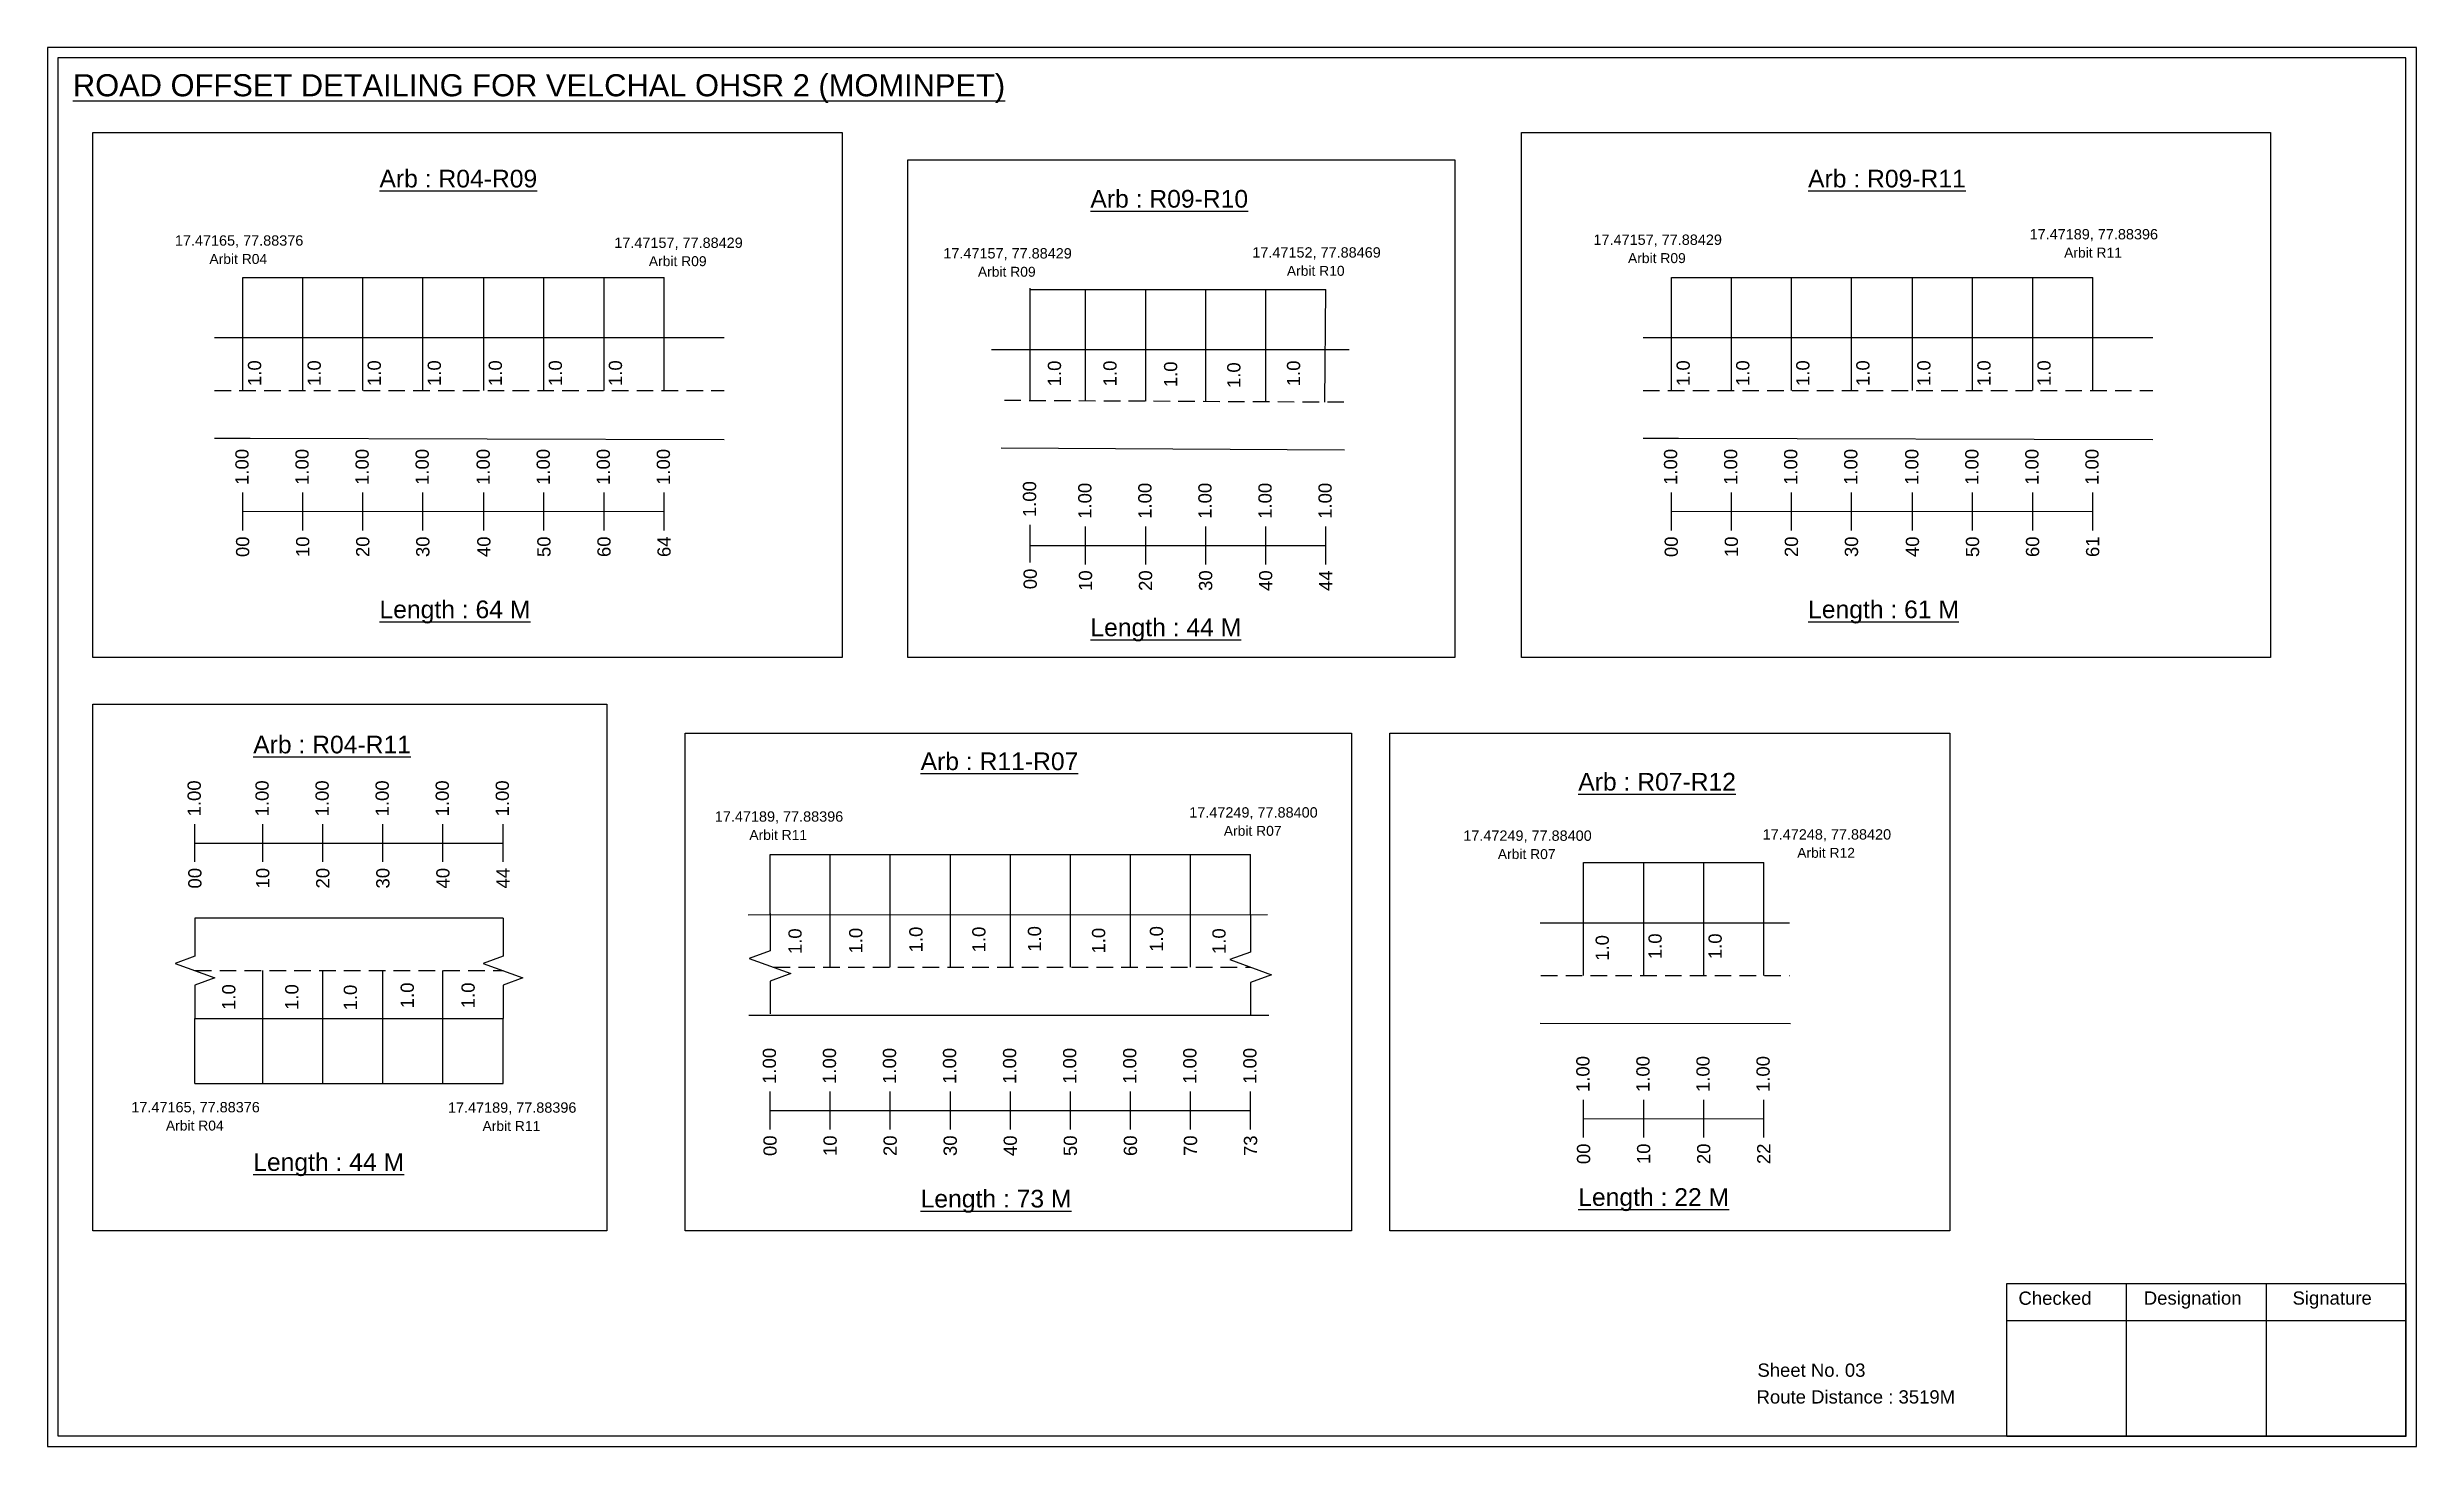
# Model space of a CAD drawing. Header units: inches. Extents: x 1000 to 5772, y 113 to 3122.
# Drawn here: x 2492 to 3028, y 113 to 429 of the extents above; entities that cross this region are included whole.
import ezdxf

# ---------------------------------------------------------------- set-up
doc = ezdxf.new("R2010")
doc.units = ezdxf.units.IN
doc.header["$MEASUREMENT"] = 0
doc.linetypes.add('DASHED2', pattern=[0.375, 0.25, -0.125])
doc.layers.add('PDF_Geometry', color=7, linetype='Continuous')
doc.layers.add('PDF_Text', color=5, linetype='Continuous')
doc.styles.add('PDF Arial', font='arial.ttf')
doc.styles.get("Standard").update_dxf_attribs({"font": 'arial.ttf'})

msp = doc.modelspace()

# ---------------------------------------------------------------- texts
at = {"color": 242, "true_color": 0xcd2027}
for s, height, p in [('%%UROAD OFFSET DETAILING FOR VELCHAL OHSR 2 (MOMINPET)', 5, (2497.45, 418.19)), ('%%UArb : R04-R09', 4, (2566.87, 397.56)), ('%%UArb : R09-R10', 4, (2727.84, 392.99)), ('%%UArb : R09-R11', 4, (2890.35, 397.56)), ('%%ULength : 64 M', 4, (2566.87, 300.06)), ('%%ULength : 61 M', 4, (2890.35, 300.06)), ('%%ULength : 44 M', 4, (2727.84, 295.99)), ('%%UArb : R04-R11', 4, (2538.28, 269.46)), ('%%UArb : R11-R07', 4, (2689.4, 265.67)), ('%%UArb : R07-R12', 4, (2838.31, 261.04)), ('%%ULength : 44 M', 4, (2538.28, 174.96)), ('%%ULength : 73 M', 4, (2689.4, 166.67)), ('%%ULength : 22 M', 4, (2838.31, 167.04))]:
    msp.add_text(s, height=height, dxfattribs=at).set_placement(p)
at = {"color": 5}
for s, height, p in [('17.47165, 77.88376', 2.34, (2520.54, 384.38)), ('17.47157, 77.88429', 2.34, (2841.76, 384.56)), ('17.47189, 77.88396', 2.34, (2940.51, 385.8)), ('Arbit R04', 2.246, (2528.36, 380.25)), ('17.47157, 77.88429', 2.34, (2620.04, 383.87)), ('Arbit R09', 2.246, (2627.86, 379.75)), ('17.47157, 77.88429', 2.34, (2694.55, 381.48)), ('17.47152, 77.88469', 2.34, (2764.51, 381.68)), ('Arbit R09', 2.246, (2849.58, 380.44)), ('Arbit R11', 2.246, (2948.33, 381.68)), ('Arbit R09', 2.246, (2702.37, 377.35)), ('Arbit R10', 2.246, (2772.33, 377.56)), ('17.47189, 77.88396', 2.34, (2642.8, 254)), ('Arbit R11', 2.246, (2650.62, 249.87)), ('17.47249, 77.88400', 2.34, (2750.23, 254.93)), ('Arbit R07', 2.246, (2758.05, 250.8)), ('17.47248, 77.88420', 2.34, (2880.07, 249.95)), ('17.47249, 77.88400', 2.34, (2812.28, 249.67)), ('Arbit R07', 2.246, (2820.1, 245.54)), ('Arbit R12', 2.246, (2887.89, 245.83)), ('17.47165, 77.88376', 2.34, (2510.69, 188.21)), ('17.47189, 77.88396', 2.34, (2582.38, 188.12)), ('Arbit R04', 2.246, (2518.51, 184.09)), ('Arbit R11', 2.246, (2590.2, 183.99))]:
    msp.add_text(s, height=height, dxfattribs=at).set_placement(p)
for p in [(2540.08, 352.61), (2553.58, 352.61), (2567.18, 352.61), (2580.78, 352.61), (2594.59, 352.61), (2608.19, 352.61), (2621.79, 352.61), (2721.2, 352.54), (2733.77, 352.54), (2747.51, 352.34), (2761.82, 352.15), (2775.34, 352.56), (2863.57, 352.61), (2877.06, 352.61), (2890.66, 352.61), (2904.26, 352.61), (2918.07, 352.61), (2931.67, 352.61), (2945.27, 352.61), (2662.46, 224.02), (2676.21, 224.15), (2689.83, 224.41), (2704.09, 224.41), (2716.68, 224.54), (2731.2, 224.15), (2744.3, 224.54), (2758.46, 224.04), (2845.24, 222.51), (2857.2, 222.88), (2870.8, 222.88), (2534.24, 211.39), (2548.51, 211.39), (2561.77, 211.27), (2574.66, 211.77), (2588.43, 211.77)]:
    msp.add_text('1.0', height=3, rotation=90).set_placement(p)
at = {"color": 217, "true_color": 0x93278f}
for s, p in [('1.00', (2537.23, 330.22)), ('1.00', (2550.83, 330.22)), ('1.00', (2564.43, 330.22)), ('1.00', (2578.03, 330.22)), ('1.00', (2591.85, 330.22)), ('1.00', (2605.45, 330.22)), ('1.00', (2619.05, 330.22)), ('1.00', (2632.65, 330.22)), ('1.00', (2860.72, 330.22)), ('1.00', (2874.32, 330.22)), ('1.00', (2887.92, 330.22)), ('1.00', (2901.52, 330.22)), ('1.00', (2915.33, 330.22)), ('1.00', (2928.93, 330.22)), ('1.00', (2942.53, 330.22)), ('1.00', (2956.13, 330.22)), ('1.00', (2715.56, 322.93)), ('1.00', (2728.08, 322.55)), ('1.00', (2741.68, 322.55)), ('1.00', (2755.28, 322.55)), ('1.00', (2768.88, 322.55)), ('1.00', (2782.48, 322.55)), ('00', (2537.38, 313.9)), ('10', (2550.98, 313.9)), ('20', (2564.58, 313.9)), ('30', (2578.18, 313.9)), ('40', (2592, 313.9)), ('50', (2605.6, 313.9)), ('60', (2619.2, 313.9)), ('64', (2632.8, 313.9)), ('00', (2860.87, 313.9)), ('10', (2874.47, 313.9)), ('20', (2888.07, 313.9)), ('30', (2901.67, 313.9)), ('40', (2915.48, 313.9)), ('50', (2929.08, 313.9)), ('60', (2942.68, 313.9)), ('61', (2956.28, 313.9)), ('00', (2715.71, 306.61)), ('10', (2728.23, 306.23)), ('20', (2741.83, 306.23)), ('30', (2755.43, 306.23)), ('40', (2769.03, 306.23)), ('44', (2782.63, 306.23)), ('1.00', (2526.41, 255.19)), ('1.00', (2541.78, 255.19)), ('1.00', (2555.38, 255.19)), ('1.00', (2568.98, 255.19)), ('1.00', (2582.58, 255.19)), ('1.00', (2596.18, 255.19)), ('00', (2526.56, 238.87)), ('10', (2541.93, 238.87)), ('20', (2555.53, 238.87)), ('30', (2569.13, 238.87)), ('40', (2582.73, 238.87)), ('44', (2596.33, 238.87)), ('1.00', (2656.65, 194.64)), ('1.00', (2670.25, 194.64)), ('1.00', (2683.85, 194.64)), ('1.00', (2697.45, 194.64)), ('1.00', (2711.05, 194.64)), ('1.00', (2724.65, 194.64)), ('1.00', (2738.25, 194.64)), ('1.00', (2751.85, 194.64)), ('1.00', (2765.45, 194.64)), ('1.00', (2840.86, 192.8)), ('1.00', (2854.46, 192.8)), ('1.00', (2868.06, 192.8)), ('1.00', (2881.66, 192.8)), ('00', (2656.8, 178.32)), ('10', (2670.4, 178.32)), ('20', (2684, 178.32)), ('30', (2697.6, 178.32)), ('40', (2711.2, 178.32)), ('50', (2724.8, 178.32)), ('60', (2738.4, 178.32)), ('70', (2752, 178.32)), ('73', (2765.6, 178.32)), ('00', (2841.01, 176.48)), ('10', (2854.61, 176.48)), ('20', (2868.21, 176.48)), ('22', (2881.81, 176.48))]:
    msp.add_text(s, height=3, rotation=90, dxfattribs=at).set_placement(p)
for s, p in [('Sheet No. 03', (2878.88, 128.35)), ('Route Distance : 3519M', (2878.69, 122.3))]:
    msp.add_text(s, height=3).set_placement(p)
at = {"layer": 'PDF_Text', "color": 7, "attachment_point": 7, "style": 'PDF Arial'}
for s, insert, char_height in [('Checked', (2937.99, 144.6), 3.001), ('Designation', (2966.37, 143.77), 3.0006), ('Signature', (3000.05, 143.77), 3.001)]:
    msp.add_mtext(s, dxfattribs=dict(at, insert=insert, char_height=char_height))

# ---------------------------------------------------------------- linework, layer by layer
at = {"color": 5}
for p, q in [((2535.91, 377.15), (2631.32, 377.15)), ((2859.39, 377.15), (2954.81, 377.15)), ((2714.24, 374.49), (2781.16, 374.49)), ((2655.33, 246.57), (2764.13, 246.58)), ((2839.53, 244.74), (2880.33, 244.74)), ((2525.08, 194.75), (2594.85, 194.75))]:
    msp.add_line(p, q, dxfattribs=at)
for p, q in [((2535.91, 351.62), (2535.91, 377.15)), ((2549.51, 351.62), (2549.51, 377.15)), ((2563.11, 351.62), (2563.11, 377.15)), ((2576.71, 351.62), (2576.71, 377.15)), ((2590.52, 351.62), (2590.52, 377.15)), ((2604.12, 351.62), (2604.12, 377.15)), ((2617.72, 351.62), (2617.72, 377.15)), ((2631.32, 351.62), (2631.32, 377.15)), ((2859.39, 351.62), (2859.39, 377.15)), ((2872.99, 351.62), (2872.99, 377.15)), ((2886.59, 351.62), (2886.59, 377.15)), ((2900.19, 351.62), (2900.19, 377.15)), ((2914.01, 351.62), (2914.01, 377.15)), ((2927.61, 351.62), (2927.61, 377.15)), ((2941.21, 351.62), (2941.21, 377.15)), ((2954.81, 351.62), (2954.81, 377.15)), ((2714.24, 349.25), (2714.24, 374.79)), ((2726.76, 349.2), (2726.76, 374.49)), ((2740.36, 349.15), (2740.36, 374.49)), ((2753.96, 349.21), (2753.96, 374.49)), ((2767.56, 348.95), (2767.56, 374.49)), ((2780.93, 348.99), (2781.16, 374.49)), ((2644.92, 363.5), (2529.5, 363.5)), ((2786.41, 360.81), (2705.45, 360.81)), ((2968.41, 363.5), (2852.98, 363.5)), ((2529.5, 340.82), (2537.56, 340.82)), ((2537.56, 340.82), (2644.92, 340.52)), ((2707.66, 338.61), (2785.39, 338.18)), ((2852.98, 340.82), (2861.04, 340.82)), ((2861.04, 340.82), (2968.41, 340.52)), ((2655.33, 232.93), (2655.33, 246.58)), ((2668.93, 221.04), (2668.93, 246.58)), ((2682.53, 221.04), (2682.53, 246.58)), ((2696.13, 221.04), (2696.13, 246.58)), ((2709.73, 221.04), (2709.73, 246.58)), ((2723.33, 221.04), (2723.33, 246.58)), ((2736.93, 221.04), (2736.93, 246.58)), ((2750.53, 221.04), (2750.53, 246.58)), ((2764.13, 232.92), (2764.13, 246.58)), ((2839.53, 219.2), (2839.53, 244.74)), ((2853.13, 219.2), (2853.13, 244.74)), ((2866.73, 219.2), (2866.73, 244.74)), ((2880.33, 219.2), (2880.33, 244.74)), ((2594.85, 232.17), (2525.08, 232.17)), ((2650.33, 232.92), (2767.95, 232.98)), ((2829.69, 231.09), (2886.18, 231.09)), ((2540.45, 194.75), (2540.45, 220.29)), ((2554.05, 194.75), (2554.05, 220.29)), ((2567.65, 194.75), (2567.65, 220.29)), ((2581.25, 194.75), (2581.25, 220.29)), ((2525.08, 209.48), (2594.85, 209.48)), ((2525.08, 194.75), (2525.08, 209.48)), ((2594.85, 194.75), (2594.85, 209.48)), ((2650.48, 210.24), (2768.26, 210.24)), ((2829.69, 208.4), (2886.4, 208.28))]:
    msp.add_line(p, q)
at = {"linetype": 'DASHED2', "ltscale": 15}
for p, q in [((2529.5, 351.62), (2644.92, 351.62)), ((2708.38, 349.4), (2786.66, 348.99)), ((2852.98, 351.62), (2968.41, 351.62)), ((2525.08, 220.29), (2594.85, 220.29)), ((2656.09, 221.04), (2764.13, 221.04)), ((2829.84, 219.2), (2886.18, 219.2))]:
    msp.add_line(p, q, dxfattribs=at)
at = {"color": 217, "true_color": 0x93278f}
for p, q in [((2535.91, 319.92), (2535.91, 328.48)), ((2549.51, 319.92), (2549.51, 328.48)), ((2563.11, 319.92), (2563.11, 328.48)), ((2576.71, 319.92), (2576.71, 328.48)), ((2590.52, 319.92), (2590.52, 328.48)), ((2604.12, 319.92), (2604.12, 328.48)), ((2617.72, 319.92), (2617.72, 328.48)), ((2631.32, 319.92), (2631.32, 328.48)), ((2859.39, 319.92), (2859.39, 328.48)), ((2872.99, 319.92), (2872.99, 328.48)), ((2886.59, 319.92), (2886.59, 328.48)), ((2900.19, 319.92), (2900.19, 328.48)), ((2914.01, 319.92), (2914.01, 328.48)), ((2927.61, 319.92), (2927.61, 328.48)), ((2941.21, 319.92), (2941.21, 328.48)), ((2954.81, 319.92), (2954.81, 328.48)), ((2535.91, 324.19), (2631.32, 324.26)), ((2859.39, 324.19), (2954.81, 324.26)), ((2714.24, 312.64), (2714.24, 321.19)), ((2714.24, 316.52), (2781.16, 316.54)), ((2726.76, 312.25), (2726.76, 320.81)), ((2740.36, 312.25), (2740.36, 320.81)), ((2753.96, 312.25), (2753.96, 320.81)), ((2767.56, 312.25), (2767.56, 320.81)), ((2781.16, 312.25), (2781.16, 320.81)), ((2525.08, 244.89), (2525.08, 253.45)), ((2540.45, 244.89), (2540.45, 253.45)), ((2554.05, 244.89), (2554.05, 253.45)), ((2567.65, 244.89), (2567.65, 253.45)), ((2581.25, 244.89), (2581.25, 253.45)), ((2594.85, 244.89), (2594.85, 253.45)), ((2525.08, 249.16), (2594.85, 249.16)), ((2655.33, 184.34), (2655.33, 192.9)), ((2655.33, 188.61), (2764.13, 188.61)), ((2668.93, 184.34), (2668.93, 192.9)), ((2682.53, 184.34), (2682.53, 192.9)), ((2696.13, 184.34), (2696.13, 192.9)), ((2709.73, 184.34), (2709.73, 192.9)), ((2723.33, 184.34), (2723.33, 192.9)), ((2736.93, 184.34), (2736.93, 192.9)), ((2750.53, 184.34), (2750.53, 192.9)), ((2764.13, 184.34), (2764.13, 192.9)), ((2839.53, 182.51), (2839.53, 191.06)), ((2853.13, 182.51), (2853.13, 191.06)), ((2866.73, 182.51), (2866.73, 191.06)), ((2880.33, 182.51), (2880.33, 191.06)), ((2839.53, 186.77), (2880.33, 186.78))]:
    msp.add_line(p, q, dxfattribs=at)
for points in [[(2501.98, 409.99), (2671.6, 409.99), (2671.6, 291.16), (2501.98, 291.16)], [(2825.46, 409.99), (2995.08, 409.99), (2995.08, 291.16), (2825.46, 291.16)], [(2686.53, 403.84), (2810.34, 403.84), (2810.34, 291.16), (2686.53, 291.16)], [(2501.98, 280.59), (2618.33, 280.59), (2618.33, 161.38), (2501.98, 161.38)], [(2636.1, 274.06), (2786.95, 274.06), (2786.95, 161.38), (2636.1, 161.38)], [(2795.67, 274.06), (2922.42, 274.06), (2922.42, 161.38), (2795.67, 161.38)]]:
    msp.add_lwpolyline(points, close=True)
at = {"linetype": 'Continuous'}
for points in [[(2525.08, 232.17), (2525.08, 223.56), (2520.59, 221.92), (2529.58, 218.65), (2525.08, 217.01), (2525.08, 209.48)], [(2594.85, 232.17), (2594.85, 223.56), (2590.36, 221.92), (2599.35, 218.65), (2594.85, 217.01), (2594.85, 209.48)], [(2655.31, 233.21), (2655.31, 224.78), (2650.57, 223.05), (2660.05, 219.6), (2655.31, 217.87), (2655.31, 210.52)], [(2764.13, 232.92), (2764.13, 224.49), (2759.39, 222.77), (2768.87, 219.31), (2764.13, 217.59), (2764.13, 210.24)]]:
    msp.add_lwpolyline(points, dxfattribs=at)
at = {"layer": 'PDF_Geometry'}
for points in [[(2491.67, 429.26), (2491.67, 112.55), (3028.14, 112.55), (3028.14, 429.26)], [(2494, 426.93), (2494, 114.97), (3025.73, 114.97), (3025.73, 426.93)]]:
    msp.add_lwpolyline(points, close=True, dxfattribs=at)
at = {"layer": 'PDF_Geometry', "color": 242, "true_color": 0xcc1f26}
msp.add_lwpolyline([(3025.73, 114.87), (2935.38, 114.87), (2935.38, 149.49), (3025.73, 149.49)], close=True, dxfattribs=at)
for points in [[(2962.36, 149.49), (2962.36, 114.87)], [(2994.09, 149.49), (2994.09, 114.87)], [(2935.38, 141.11), (3025.73, 141.11)]]:
    msp.add_lwpolyline(points, dxfattribs=at)

msp.set_redraw_order([(e.dxf.handle, doc.entitydb.next_handle()) for e in msp.query("TEXT MTEXT ATTDEF DIMENSION ARC_DIMENSION")])  # texts and dimensions are drawn at this point

doc.saveas('drawing.dxf')
